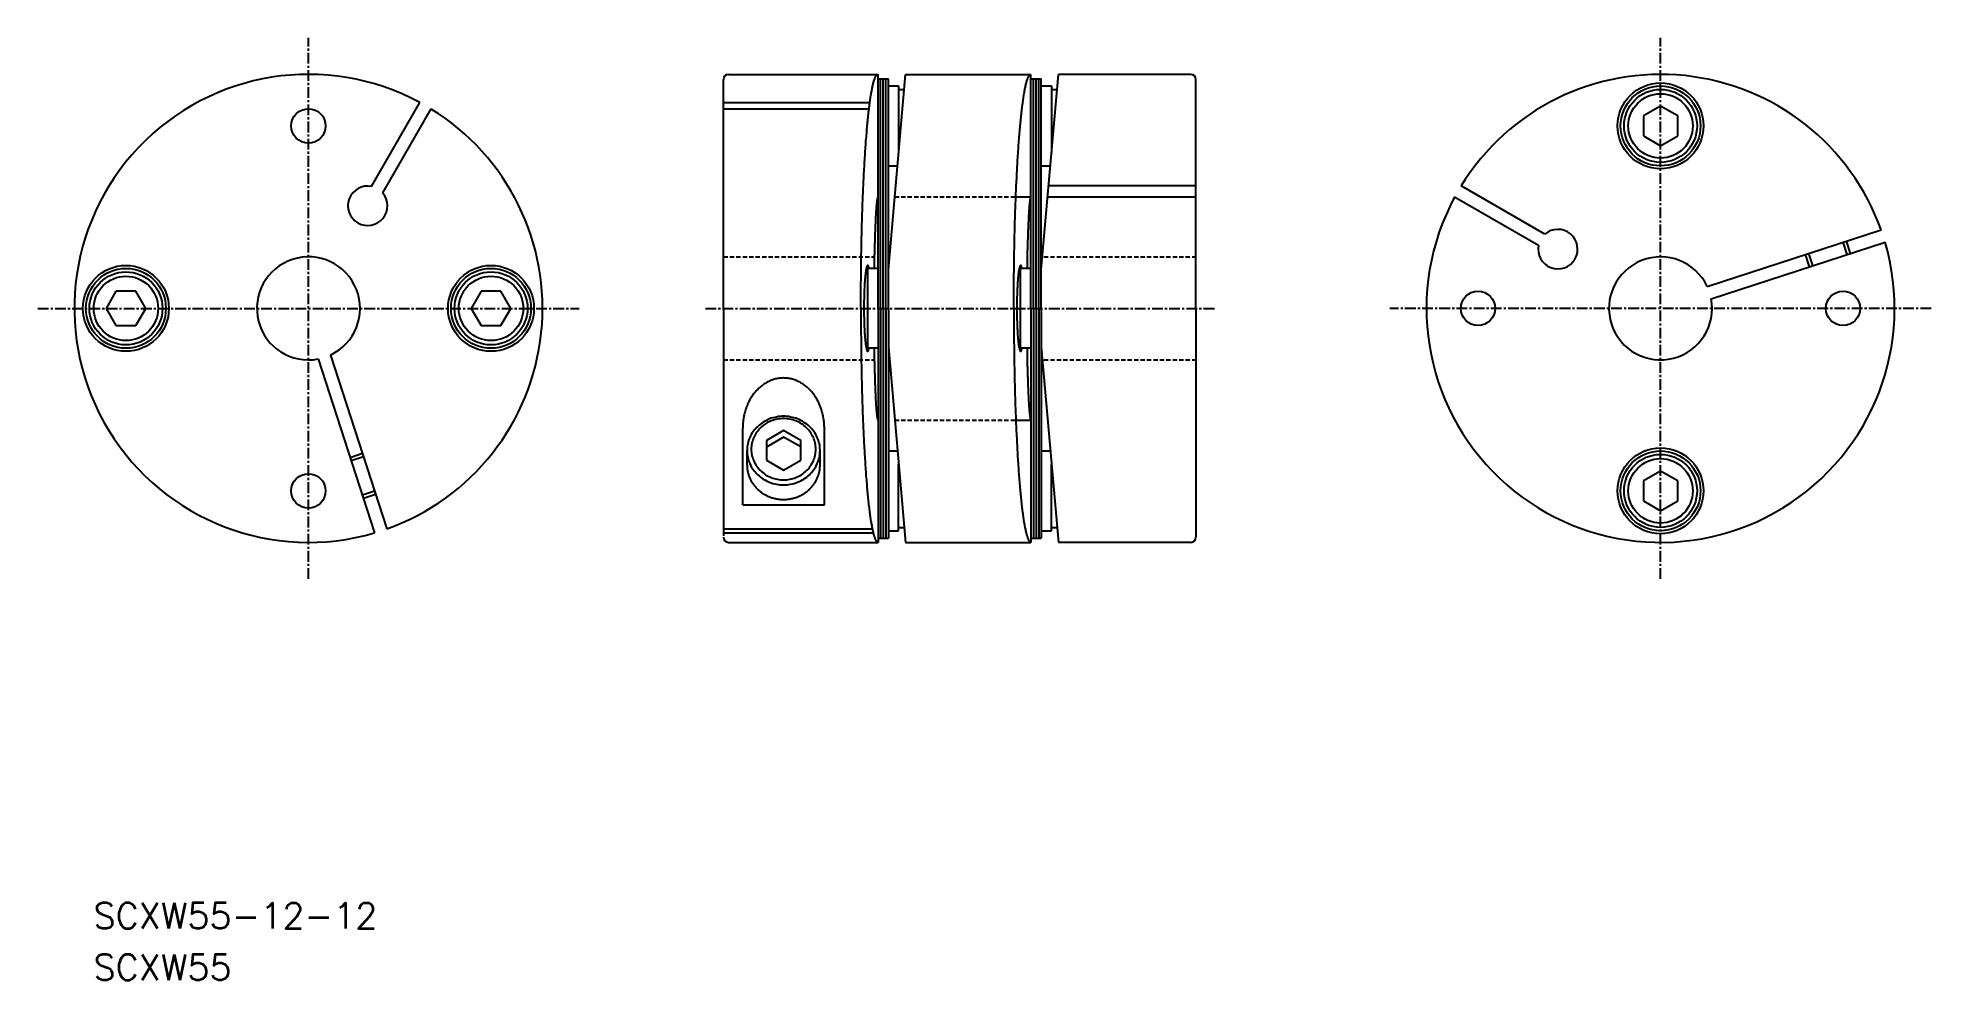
# Model space of a CAD drawing. Extents: x 27 to 247, y 24 to 133.
import ezdxf

# ---------------------------------------------------------------- set-up
doc = ezdxf.new("R2010")
doc.units = 0
doc.linetypes.add('CENTER', pattern=[2, 1.25, -0.25, 0.25, -0.25])
doc.linetypes.add('DASHED', pattern=[0.75, 0.5, -0.25])
doc.layers.get('0').update_dxf_attribs({"linetype": 'CONTINUOUS'})
doc.layers.add('CENTER', color=1, linetype='CENTER')
doc.styles.add('MISUMI', font='txt.shx')

msp = doc.modelspace()

# ---------------------------------------------------------------- texts
at = {"color": 7, "linetype": 'CONTINUOUS', "style": 'MISUMI'}
for s, p in [('SCXW55-12-12', (33.52, 29.68)), ('SCXW55', (33.52, 23.68))]:
    msp.add_text(s, height=3, dxfattribs=at).set_placement(p)

# ---------------------------------------------------------------- linework, layer by layer
at = {"color": 7, "linetype": 'CONTINUOUS'}
for p, q in [((106.84, 101.91), (106.84, 128.56)), ((107.44, 129.16), (124.84, 129.16)), ((124.84, 101.91), (124.84, 129.16)), ((124.84, 128.66), (126.04, 128.66)), ((125.14, 101.91), (125.14, 128.66)), ((125.44, 101.91), (125.44, 128.66)), ((125.74, 101.91), (125.74, 128.66)), ((126.04, 106.41), (128.04, 129.16)), ((126.04, 101.91), (126.04, 128.66)), ((128.04, 129.16), (142.64, 129.16)), ((142.64, 101.91), (142.64, 129.16)), ((142.64, 128.66), (143.84, 128.66)), ((142.94, 101.91), (142.94, 128.66)), ((143.24, 101.91), (143.24, 128.66)), ((143.54, 101.91), (143.54, 128.66)), ((143.84, 106.41), (145.84, 129.16)), ((143.84, 101.91), (143.84, 128.66)), ((161.24, 129.16), (145.84, 129.16)), ((161.84, 101.91), (161.84, 128.56)), ((65.88, 116.12), (71.51, 125.88)), ((106.84, 125.88), (123.89, 125.88)), ((126.04, 127.81), (127.24, 127.81)), ((127.24, 127.81), (127.24, 120.06)), ((127.24, 127.41), (127.24, 120.06)), ((127.24, 127.41), (127.89, 127.41)), ((143.84, 127.81), (145.04, 127.81)), ((145.04, 127.81), (145.04, 120.06)), ((145.04, 127.41), (145.04, 120.06)), ((145.04, 127.41), (145.69, 127.41)), ((67.18, 115.37), (72.81, 125.13)), ((106.84, 125.13), (123.79, 125.13)), ((215.93, 125.47), (213.93, 124.32)), ((213.93, 124.32), (213.93, 122.01)), ((217.93, 124.32), (215.93, 125.47)), ((217.93, 122.01), (217.93, 124.32)), ((213.93, 122.01), (215.93, 120.85)), ((215.93, 120.85), (217.93, 122.01)), ((126.04, 118.51), (127.1, 118.51)), ((143.84, 118.51), (144.9, 118.51)), ((140.64, 114.91), (142.64, 114.91)), ((161.84, 114.88), (144.59, 114.88)), ((161.84, 116.18), (144.7, 116.18)), ((201.72, 109.25), (191.96, 114.88)), ((202.47, 110.55), (192.71, 116.18)), ((221.36, 104.47), (241.6, 111.04)), ((221.82, 103.04), (242.07, 109.62)), ((233.28, 106.76), (232.82, 108.19)), ((238.04, 108.31), (237.57, 109.73)), ((123.41, 106.16), (123.64, 106.16)), ((123.64, 97.26), (123.64, 106.56)), ((124.84, 106.56), (123.64, 106.56)), ((123.64, 97.66), (123.64, 106.16)), ((141.21, 106.16), (141.44, 106.16)), ((141.44, 97.26), (141.44, 106.56)), ((142.64, 106.56), (141.44, 106.56)), ((141.44, 97.66), (141.44, 106.16)), ((36.13, 103.91), (34.98, 101.91)), ((38.44, 103.91), (36.13, 103.91)), ((39.6, 101.91), (38.44, 103.91)), ((78.63, 103.91), (77.48, 101.91)), ((80.94, 103.91), (78.63, 103.91)), ((82.1, 101.91), (80.94, 103.91)), ((34.98, 101.91), (36.13, 99.91)), ((38.44, 99.91), (39.6, 101.91)), ((77.48, 101.91), (78.63, 99.91)), ((80.94, 99.91), (82.1, 101.91)), ((106.84, 101.91), (106.84, 75.41)), ((124.84, 101.91), (124.84, 74.66)), ((125.14, 101.91), (125.14, 75.16)), ((125.44, 101.91), (125.44, 75.16)), ((125.74, 101.91), (125.74, 75.16)), ((126.04, 101.91), (126.04, 75.16)), ((142.64, 101.91), (142.64, 74.66)), ((142.94, 101.91), (142.94, 75.16)), ((143.24, 101.91), (143.24, 75.16)), ((143.54, 101.91), (143.54, 75.16)), ((143.84, 101.91), (143.84, 75.16)), ((161.84, 101.91), (161.84, 75.26)), ((36.13, 99.91), (38.44, 99.91)), ((78.63, 99.91), (80.94, 99.91)), ((123.64, 97.66), (123.41, 97.66)), ((124.84, 97.26), (123.64, 97.26)), ((126.04, 97.41), (128.04, 74.66)), ((141.44, 97.66), (141.21, 97.66)), ((142.64, 97.26), (141.44, 97.26)), ((143.84, 97.41), (145.84, 74.66)), ((59.67, 96.02), (66.24, 75.77)), ((61.09, 96.48), (67.67, 76.24)), ((124.84, 88.91), (124.84, 74.66)), ((140.64, 88.91), (142.64, 88.91)), ((142.64, 88.91), (142.64, 74.66)), ((109.09, 79.03), (109.09, 87.96)), ((113.84, 87.69), (111.84, 86.54)), ((113.84, 86.92), (111.84, 85.76)), ((111.84, 86.54), (111.85, 84.23)), ((115.84, 86.54), (113.84, 87.69)), ((115.84, 85.77), (113.84, 86.92)), ((115.85, 84.23), (115.84, 86.54)), ((118.59, 79.03), (118.59, 87.96)), ((63.39, 84.56), (64.81, 85.03)), ((109.59, 83.65), (109.59, 85.35)), ((111.85, 84.23), (113.85, 83.08)), ((113.85, 83.08), (115.85, 84.23)), ((118.09, 83.65), (118.09, 85.35)), ((126.04, 85.31), (127.1, 85.31)), ((127.24, 76.01), (127.24, 83.76)), ((127.24, 76.41), (127.24, 83.76)), ((143.84, 85.31), (144.9, 85.31)), ((145.04, 76.01), (145.04, 83.76)), ((145.04, 76.41), (145.04, 83.76)), ((215.93, 82.97), (213.93, 81.82)), ((213.93, 81.82), (213.93, 79.51)), ((217.93, 81.82), (215.93, 82.97)), ((217.93, 79.51), (217.93, 81.82)), ((64.93, 79.81), (66.36, 80.27)), ((213.93, 79.51), (215.93, 78.35)), ((215.93, 78.35), (217.93, 79.51)), ((109.09, 79.03), (118.59, 79.03)), ((106.84, 76.24), (124.17, 76.24)), ((106.84, 75.77), (124.28, 75.77)), ((124.84, 75.16), (126.04, 75.16)), ((126.04, 76.01), (127.24, 76.01)), ((127.24, 76.41), (127.89, 76.41)), ((142.64, 75.16), (143.84, 75.16)), ((143.84, 76.01), (145.04, 76.01)), ((145.04, 76.41), (145.69, 76.41)), ((107.44, 74.66), (124.84, 74.66)), ((128.04, 74.66), (142.64, 74.66)), ((161.24, 74.66), (145.84, 74.66))]:
    msp.add_line(p, q, dxfattribs=at)
at = {"color": 3, "linetype": 'DASHED'}
for p, q in [((126.79, 114.91), (140.64, 114.91)), ((106.84, 107.91), (124.46, 107.91)), ((144.15, 107.91), (161.84, 107.91)), ((106.84, 95.91), (124.46, 95.91)), ((144.15, 95.91), (161.84, 95.91)), ((126.79, 88.91), (140.64, 88.91))]:
    msp.add_line(p, q, dxfattribs=at)
at = {"color": 3, "linetype": 'CONTINUOUS'}
for p, q in [((233.66, 106.89), (233.2, 108.31)), ((237.66, 108.18), (237.19, 109.61)), ((63.51, 84.18), (64.94, 84.65)), ((64.81, 80.19), (66.24, 80.65))]:
    msp.add_line(p, q, dxfattribs=at)
at = {"color": 7, "linetype": 'CONTINUOUS'}
for points in [[(122.84, 101.91, 0), (122.84, 102.25, 0), (122.84, 102.58, 0), (122.84, 102.92, 0), (122.84, 103.25, 0), (122.84, 103.58, 0), (122.85, 103.92, 0), (122.85, 104.25, 0), (122.85, 104.58, 0), (122.85, 104.92, 0), (122.86, 105.25, 0), (122.86, 105.58, 0), (122.86, 105.91, 0), (122.87, 106.24, 0), (122.87, 106.57, 0), (122.87, 106.9, 0), (122.88, 107.23, 0), (122.88, 107.56, 0), (122.89, 107.88, 0), (122.89, 108.21, 0), (122.9, 108.53, 0), (122.91, 108.86, 0), (122.91, 109.18, 0), (122.92, 109.5, 0), (122.93, 109.82, 0), (122.93, 110.14, 0), (122.94, 110.46, 0), (122.95, 110.78, 0), (122.96, 111.09, 0), (122.97, 111.41, 0), (122.97, 111.72, 0), (122.98, 112.03, 0), (122.99, 112.34, 0), (123, 112.65, 0), (123.01, 112.96, 0), (123.02, 113.26, 0), (123.03, 113.56, 0), (123.04, 113.86, 0), (123.05, 114.17, 0), (123.06, 114.46, 0), (123.08, 114.76, 0), (123.09, 115.05, 0), (123.1, 115.34, 0), (123.11, 115.64, 0), (123.12, 115.92, 0), (123.14, 116.21, 0), (123.15, 116.49, 0), (123.16, 116.77, 0), (123.18, 117.05, 0), (123.19, 117.33, 0), (123.2, 117.6, 0), (123.22, 117.88, 0), (123.23, 118.15, 0), (123.25, 118.41, 0), (123.26, 118.68, 0), (123.28, 118.94, 0), (123.3, 119.2, 0), (123.31, 119.46, 0), (123.33, 119.71, 0), (123.34, 119.96, 0), (123.36, 120.21, 0), (123.38, 120.46, 0), (123.39, 120.7, 0), (123.41, 120.94, 0), (123.43, 121.18, 0), (123.44, 121.42, 0), (123.46, 121.65, 0), (123.48, 121.88, 0), (123.5, 122.1, 0), (123.52, 122.33, 0), (123.53, 122.55, 0), (123.55, 122.76, 0), (123.57, 122.98, 0), (123.59, 123.19, 0), (123.61, 123.4, 0), (123.63, 123.6, 0), (123.65, 123.8, 0), (123.67, 124, 0), (123.69, 124.19, 0), (123.71, 124.38, 0), (123.73, 124.57, 0), (123.75, 124.75, 0), (123.77, 124.94, 0), (123.79, 125.11, 0), (123.81, 125.29, 0), (123.83, 125.46, 0), (123.86, 125.62, 0), (123.88, 125.79, 0), (123.9, 125.94, 0), (123.92, 126.1, 0), (123.94, 126.25, 0), (123.96, 126.4, 0), (123.98, 126.55, 0), (124.01, 126.69, 0), (124.03, 126.83, 0), (124.05, 126.96, 0), (124.08, 127.09, 0), (124.1, 127.22, 0), (124.12, 127.34, 0), (124.14, 127.46, 0), (124.17, 127.57, 0), (124.19, 127.68, 0), (124.21, 127.79, 0), (124.24, 127.89, 0), (124.26, 127.99, 0), (124.28, 128.09, 0), (124.31, 128.18, 0), (124.33, 128.26, 0), (124.36, 128.35, 0), (124.38, 128.43, 0), (124.4, 128.5, 0), (124.43, 128.57, 0), (124.45, 128.64, 0), (124.47, 128.7, 0), (124.5, 128.76, 0), (124.52, 128.82, 0), (124.55, 128.87, 0), (124.57, 128.91, 0), (124.6, 128.96, 0), (124.62, 129, 0), (124.64, 129.03, 0), (124.67, 129.06, 0), (124.69, 129.09, 0), (124.72, 129.11, 0), (124.74, 129.13, 0), (124.77, 129.15, 0), (124.79, 129.16, 0), (124.82, 129.16, 0), (124.84, 129.16, 0)], [(140.64, 101.91, 0), (140.64, 102.25, 0), (140.64, 102.58, 0), (140.64, 102.92, 0), (140.64, 103.25, 0), (140.64, 103.58, 0), (140.65, 103.92, 0), (140.65, 104.25, 0), (140.65, 104.58, 0), (140.65, 104.92, 0), (140.66, 105.25, 0), (140.66, 105.58, 0), (140.66, 105.91, 0), (140.67, 106.24, 0), (140.67, 106.57, 0), (140.67, 106.9, 0), (140.68, 107.23, 0), (140.68, 107.56, 0), (140.69, 107.88, 0), (140.69, 108.21, 0), (140.7, 108.53, 0), (140.71, 108.86, 0), (140.71, 109.18, 0), (140.72, 109.5, 0), (140.73, 109.82, 0), (140.73, 110.14, 0), (140.74, 110.46, 0), (140.75, 110.78, 0), (140.76, 111.09, 0), (140.77, 111.41, 0), (140.78, 111.72, 0), (140.78, 112.03, 0), (140.79, 112.34, 0), (140.8, 112.65, 0), (140.81, 112.96, 0), (140.82, 113.26, 0), (140.83, 113.56, 0), (140.84, 113.86, 0), (140.85, 114.17, 0), (140.87, 114.46, 0), (140.88, 114.76, 0), (140.89, 115.05, 0), (140.9, 115.34, 0), (140.91, 115.64, 0), (140.93, 115.92, 0), (140.94, 116.21, 0), (140.95, 116.49, 0), (140.96, 116.77, 0), (140.98, 117.05, 0), (140.99, 117.33, 0), (141, 117.6, 0), (141.02, 117.88, 0), (141.03, 118.15, 0), (141.05, 118.41, 0), (141.06, 118.68, 0), (141.08, 118.94, 0), (141.09, 119.2, 0), (141.11, 119.46, 0), (141.13, 119.71, 0), (141.14, 119.96, 0), (141.16, 120.21, 0), (141.18, 120.46, 0), (141.19, 120.7, 0), (141.21, 120.94, 0), (141.23, 121.18, 0), (141.24, 121.42, 0), (141.26, 121.65, 0), (141.28, 121.88, 0), (141.3, 122.1, 0), (141.32, 122.33, 0), (141.33, 122.55, 0), (141.35, 122.76, 0), (141.37, 122.98, 0), (141.39, 123.19, 0), (141.41, 123.4, 0), (141.43, 123.6, 0), (141.45, 123.8, 0), (141.47, 124, 0), (141.49, 124.19, 0), (141.51, 124.38, 0), (141.53, 124.57, 0), (141.55, 124.75, 0), (141.57, 124.94, 0), (141.59, 125.11, 0), (141.61, 125.29, 0), (141.63, 125.46, 0), (141.66, 125.62, 0), (141.68, 125.79, 0), (141.7, 125.94, 0), (141.72, 126.1, 0), (141.74, 126.25, 0), (141.76, 126.4, 0), (141.78, 126.55, 0), (141.81, 126.69, 0), (141.83, 126.83, 0), (141.85, 126.96, 0), (141.88, 127.09, 0), (141.9, 127.22, 0), (141.92, 127.34, 0), (141.94, 127.46, 0), (141.97, 127.57, 0), (141.99, 127.68, 0), (142.01, 127.79, 0), (142.04, 127.89, 0), (142.06, 127.99, 0), (142.08, 128.09, 0), (142.11, 128.18, 0), (142.13, 128.26, 0), (142.16, 128.35, 0), (142.18, 128.43, 0), (142.2, 128.5, 0), (142.23, 128.57, 0), (142.25, 128.64, 0), (142.28, 128.7, 0), (142.3, 128.76, 0), (142.32, 128.82, 0), (142.35, 128.87, 0), (142.37, 128.91, 0), (142.4, 128.96, 0), (142.42, 129, 0), (142.44, 129.03, 0), (142.47, 129.06, 0), (142.49, 129.09, 0), (142.52, 129.11, 0), (142.54, 129.13, 0), (142.57, 129.15, 0), (142.59, 129.16, 0), (142.62, 129.16, 0), (142.64, 129.16, 0)], [(124.84, 114.91, 0), (124.84, 114.91, 0), (124.83, 114.91, 0), (124.83, 114.91, 0), (124.82, 114.9, 0), (124.82, 114.9, 0), (124.81, 114.89, 0), (124.81, 114.89, 0), (124.8, 114.88, 0), (124.8, 114.87, 0), (124.8, 114.86, 0), (124.79, 114.84, 0), (124.79, 114.83, 0), (124.78, 114.82, 0), (124.78, 114.8, 0), (124.77, 114.78, 0), (124.77, 114.77, 0), (124.76, 114.75, 0), (124.76, 114.73, 0), (124.75, 114.71, 0), (124.75, 114.68, 0), (124.75, 114.66, 0), (124.74, 114.64, 0), (124.74, 114.61, 0), (124.73, 114.58, 0), (124.73, 114.56, 0), (124.72, 114.53, 0), (124.72, 114.5, 0), (124.71, 114.46, 0), (124.71, 114.43, 0), (124.7, 114.4, 0), (124.7, 114.36, 0), (124.7, 114.33, 0), (124.69, 114.29, 0), (124.69, 114.25, 0), (124.68, 114.21, 0), (124.68, 114.17, 0), (124.67, 114.13, 0), (124.67, 114.09, 0), (124.67, 114.05, 0), (124.66, 114, 0), (124.66, 113.96, 0), (124.65, 113.91, 0), (124.65, 113.86, 0), (124.64, 113.81, 0), (124.64, 113.76, 0), (124.64, 113.71, 0), (124.63, 113.66, 0), (124.63, 113.61, 0), (124.62, 113.55, 0), (124.62, 113.5, 0), (124.62, 113.44, 0), (124.61, 113.39, 0), (124.61, 113.33, 0), (124.6, 113.27, 0), (124.6, 113.21, 0), (124.6, 113.15, 0), (124.59, 113.09, 0), (124.59, 113.02, 0), (124.58, 112.96, 0), (124.58, 112.89, 0), (124.58, 112.83, 0), (124.57, 112.76, 0), (124.57, 112.69, 0), (124.56, 112.62, 0), (124.56, 112.55, 0), (124.56, 112.48, 0), (124.55, 112.41, 0), (124.55, 112.34, 0), (124.55, 112.27, 0), (124.54, 112.19, 0), (124.54, 112.12, 0), (124.53, 112.04, 0), (124.53, 111.96, 0), (124.53, 111.88, 0), (124.53, 111.81, 0), (124.52, 111.72, 0), (124.52, 111.64, 0), (124.51, 111.56, 0), (124.51, 111.48, 0), (124.51, 111.4, 0), (124.5, 111.31, 0), (124.5, 111.23, 0), (124.5, 111.14, 0), (124.49, 111.06, 0), (124.49, 110.97, 0), (124.49, 110.88, 0), (124.48, 110.79, 0), (124.48, 110.7, 0), (124.48, 110.61, 0), (124.48, 110.52, 0), (124.47, 110.43, 0), (124.47, 110.33, 0), (124.47, 110.24, 0), (124.46, 110.15, 0), (124.46, 110.05, 0), (124.46, 109.96, 0), (124.45, 109.86, 0), (124.45, 109.76, 0), (124.45, 109.66, 0), (124.45, 109.57, 0), (124.44, 109.47, 0), (124.44, 109.37, 0), (124.44, 109.27, 0), (124.44, 109.17, 0), (124.43, 109.06, 0), (124.43, 108.96, 0), (124.43, 108.86, 0), (124.43, 108.75, 0), (124.42, 108.65, 0), (124.42, 108.54, 0), (124.42, 108.44, 0), (124.42, 108.33, 0), (124.42, 108.22, 0), (124.41, 108.12, 0), (124.41, 108.01, 0), (124.41, 107.9, 0), (124.41, 107.79, 0), (124.4, 107.68, 0), (124.4, 107.57, 0), (124.4, 107.46, 0), (124.4, 107.35, 0), (124.4, 107.24, 0), (124.39, 107.13, 0), (124.39, 107.02, 0), (124.39, 106.9, 0), (124.39, 106.79, 0), (124.39, 106.68, 0), (124.39, 106.56, 0)], [(142.64, 114.91, 0), (142.64, 114.91, 0), (142.63, 114.91, 0), (142.63, 114.91, 0), (142.62, 114.9, 0), (142.62, 114.9, 0), (142.61, 114.89, 0), (142.61, 114.89, 0), (142.6, 114.88, 0), (142.6, 114.87, 0), (142.59, 114.86, 0), (142.59, 114.84, 0), (142.59, 114.83, 0), (142.58, 114.82, 0), (142.58, 114.8, 0), (142.57, 114.78, 0), (142.57, 114.77, 0), (142.56, 114.75, 0), (142.56, 114.73, 0), (142.55, 114.71, 0), (142.55, 114.68, 0), (142.54, 114.66, 0), (142.54, 114.64, 0), (142.54, 114.61, 0), (142.53, 114.58, 0), (142.53, 114.56, 0), (142.52, 114.53, 0), (142.52, 114.5, 0), (142.51, 114.46, 0), (142.51, 114.43, 0), (142.5, 114.4, 0), (142.5, 114.36, 0), (142.5, 114.33, 0), (142.49, 114.29, 0), (142.49, 114.25, 0), (142.48, 114.21, 0), (142.48, 114.17, 0), (142.47, 114.13, 0), (142.47, 114.09, 0), (142.47, 114.05, 0), (142.46, 114, 0), (142.46, 113.96, 0), (142.45, 113.91, 0), (142.45, 113.86, 0), (142.44, 113.81, 0), (142.44, 113.76, 0), (142.44, 113.71, 0), (142.43, 113.66, 0), (142.43, 113.61, 0), (142.42, 113.55, 0), (142.42, 113.5, 0), (142.42, 113.44, 0), (142.41, 113.39, 0), (142.41, 113.33, 0), (142.4, 113.27, 0), (142.4, 113.21, 0), (142.4, 113.15, 0), (142.39, 113.09, 0), (142.39, 113.02, 0), (142.38, 112.96, 0), (142.38, 112.89, 0), (142.38, 112.83, 0), (142.37, 112.76, 0), (142.37, 112.69, 0), (142.37, 112.62, 0), (142.36, 112.55, 0), (142.36, 112.48, 0), (142.35, 112.41, 0), (142.35, 112.34, 0), (142.35, 112.27, 0), (142.34, 112.19, 0), (142.34, 112.12, 0), (142.34, 112.04, 0), (142.33, 111.96, 0), (142.33, 111.88, 0), (142.32, 111.81, 0), (142.32, 111.72, 0), (142.32, 111.64, 0), (142.31, 111.56, 0), (142.31, 111.48, 0), (142.31, 111.4, 0), (142.3, 111.31, 0), (142.3, 111.23, 0), (142.3, 111.14, 0), (142.29, 111.06, 0), (142.29, 110.97, 0), (142.29, 110.88, 0), (142.28, 110.79, 0), (142.28, 110.7, 0), (142.28, 110.61, 0), (142.28, 110.52, 0), (142.27, 110.43, 0), (142.27, 110.33, 0), (142.27, 110.24, 0), (142.26, 110.15, 0), (142.26, 110.05, 0), (142.26, 109.96, 0), (142.25, 109.86, 0), (142.25, 109.76, 0), (142.25, 109.66, 0), (142.25, 109.57, 0), (142.24, 109.47, 0), (142.24, 109.37, 0), (142.24, 109.27, 0), (142.24, 109.17, 0), (142.23, 109.06, 0), (142.23, 108.96, 0), (142.23, 108.86, 0), (142.23, 108.75, 0), (142.22, 108.65, 0), (142.22, 108.54, 0), (142.22, 108.44, 0), (142.22, 108.33, 0), (142.22, 108.22, 0), (142.21, 108.12, 0), (142.21, 108.01, 0), (142.21, 107.9, 0), (142.21, 107.79, 0), (142.2, 107.68, 0), (142.2, 107.57, 0), (142.2, 107.46, 0), (142.2, 107.35, 0), (142.2, 107.24, 0), (142.19, 107.13, 0), (142.19, 107.02, 0), (142.19, 106.9, 0), (142.19, 106.79, 0), (142.19, 106.68, 0), (142.19, 106.56, 0)], [(123.8, 106.56, 0), (123.79, 106.62, 0), (123.78, 106.67, 0), (123.77, 106.71, 0), (123.75, 106.75, 0), (123.74, 106.79, 0), (123.73, 106.82, 0), (123.71, 106.85, 0), (123.7, 106.87, 0), (123.69, 106.89, 0), (123.67, 106.9, 0), (123.66, 106.91, 0), (123.65, 106.91, 0), (123.63, 106.91, 0), (123.62, 106.91, 0), (123.61, 106.9, 0), (123.59, 106.88, 0), (123.58, 106.86, 0), (123.56, 106.84, 0), (123.55, 106.81, 0), (123.54, 106.78, 0), (123.53, 106.74, 0), (123.51, 106.7, 0), (123.5, 106.65, 0), (123.49, 106.6, 0), (123.47, 106.55, 0), (123.46, 106.49, 0), (123.45, 106.43, 0), (123.44, 106.36, 0), (123.43, 106.29, 0), (123.41, 106.21, 0), (123.4, 106.13, 0), (123.39, 106.05, 0), (123.38, 105.96, 0), (123.37, 105.87, 0), (123.36, 105.77, 0), (123.35, 105.68, 0), (123.34, 105.57, 0), (123.33, 105.47, 0), (123.32, 105.36, 0), (123.31, 105.25, 0), (123.3, 105.13, 0), (123.29, 105.02, 0), (123.28, 104.89, 0), (123.28, 104.77, 0), (123.27, 104.64, 0), (123.26, 104.52, 0), (123.26, 104.39, 0), (123.25, 104.25, 0), (123.24, 104.12, 0), (123.24, 103.98, 0), (123.23, 103.84, 0), (123.23, 103.7, 0), (123.22, 103.56, 0), (123.22, 103.41, 0), (123.22, 103.27, 0), (123.21, 103.12, 0), (123.21, 102.97, 0), (123.2, 102.82, 0), (123.2, 102.67, 0), (123.2, 102.52, 0), (123.2, 102.37, 0), (123.2, 102.22, 0), (123.2, 102.06, 0), (123.2, 101.91, 0), (123.2, 101.76, 0), (123.2, 101.61, 0), (123.2, 101.46, 0), (123.2, 101.31, 0), (123.2, 101.16, 0), (123.2, 101, 0), (123.21, 100.86, 0), (123.21, 100.71, 0), (123.22, 100.56, 0), (123.22, 100.42, 0), (123.22, 100.27, 0), (123.23, 100.13, 0), (123.23, 99.99, 0), (123.24, 99.85, 0), (123.24, 99.71, 0), (123.25, 99.57, 0), (123.26, 99.44, 0), (123.26, 99.31, 0), (123.27, 99.18, 0), (123.28, 99.06, 0), (123.28, 98.93, 0), (123.29, 98.81, 0), (123.3, 98.69, 0), (123.31, 98.58, 0), (123.32, 98.47, 0), (123.33, 98.36, 0), (123.34, 98.25, 0), (123.35, 98.15, 0), (123.36, 98.05, 0), (123.37, 97.96, 0), (123.38, 97.87, 0), (123.39, 97.78, 0), (123.4, 97.69, 0), (123.41, 97.62, 0), (123.43, 97.54, 0), (123.44, 97.47, 0), (123.45, 97.4, 0), (123.46, 97.34, 0), (123.47, 97.28, 0), (123.49, 97.22, 0), (123.5, 97.17, 0), (123.51, 97.13, 0), (123.53, 97.08, 0), (123.54, 97.05, 0), (123.55, 97.01, 0), (123.56, 96.99, 0), (123.58, 96.96, 0), (123.59, 96.94, 0), (123.61, 96.93, 0), (123.62, 96.92, 0), (123.63, 96.91, 0), (123.65, 96.91, 0), (123.66, 96.92, 0), (123.67, 96.93, 0), (123.69, 96.94, 0), (123.7, 96.96, 0), (123.71, 96.98, 0), (123.73, 97.01, 0), (123.74, 97.04, 0), (123.75, 97.07, 0), (123.77, 97.11, 0), (123.78, 97.16, 0), (123.79, 97.21, 0), (123.8, 97.26, 0)], [(141.6, 106.56, 0), (141.59, 106.62, 0), (141.58, 106.67, 0), (141.56, 106.71, 0), (141.55, 106.75, 0), (141.54, 106.79, 0), (141.53, 106.82, 0), (141.51, 106.85, 0), (141.5, 106.87, 0), (141.49, 106.89, 0), (141.47, 106.9, 0), (141.46, 106.91, 0), (141.45, 106.91, 0), (141.43, 106.91, 0), (141.42, 106.91, 0), (141.41, 106.9, 0), (141.39, 106.88, 0), (141.38, 106.86, 0), (141.37, 106.84, 0), (141.35, 106.81, 0), (141.34, 106.78, 0), (141.33, 106.74, 0), (141.31, 106.7, 0), (141.3, 106.65, 0), (141.29, 106.6, 0), (141.28, 106.55, 0), (141.26, 106.49, 0), (141.25, 106.43, 0), (141.24, 106.36, 0), (141.23, 106.29, 0), (141.21, 106.21, 0), (141.2, 106.13, 0), (141.19, 106.05, 0), (141.18, 105.96, 0), (141.17, 105.87, 0), (141.16, 105.77, 0), (141.15, 105.68, 0), (141.14, 105.57, 0), (141.13, 105.47, 0), (141.12, 105.36, 0), (141.11, 105.25, 0), (141.1, 105.13, 0), (141.09, 105.02, 0), (141.09, 104.89, 0), (141.08, 104.77, 0), (141.07, 104.64, 0), (141.06, 104.52, 0), (141.06, 104.39, 0), (141.05, 104.25, 0), (141.04, 104.12, 0), (141.04, 103.98, 0), (141.03, 103.84, 0), (141.03, 103.7, 0), (141.02, 103.56, 0), (141.02, 103.41, 0), (141.01, 103.27, 0), (141.01, 103.12, 0), (141.01, 102.97, 0), (141, 102.82, 0), (141, 102.67, 0), (141, 102.52, 0), (141, 102.37, 0), (141, 102.22, 0), (141, 102.06, 0), (141, 101.91, 0), (141, 101.76, 0), (141, 101.61, 0), (141, 101.46, 0), (141, 101.31, 0), (141, 101.16, 0), (141, 101, 0), (141.01, 100.86, 0), (141.01, 100.71, 0), (141.01, 100.56, 0), (141.02, 100.42, 0), (141.02, 100.27, 0), (141.03, 100.13, 0), (141.03, 99.99, 0), (141.04, 99.85, 0), (141.04, 99.71, 0), (141.05, 99.57, 0), (141.06, 99.44, 0), (141.06, 99.31, 0), (141.07, 99.18, 0), (141.08, 99.06, 0), (141.09, 98.93, 0), (141.09, 98.81, 0), (141.1, 98.69, 0), (141.11, 98.58, 0), (141.12, 98.47, 0), (141.13, 98.36, 0), (141.14, 98.25, 0), (141.15, 98.15, 0), (141.16, 98.05, 0), (141.17, 97.96, 0), (141.18, 97.87, 0), (141.19, 97.78, 0), (141.2, 97.69, 0), (141.21, 97.62, 0), (141.23, 97.54, 0), (141.24, 97.47, 0), (141.25, 97.4, 0), (141.26, 97.34, 0), (141.28, 97.28, 0), (141.29, 97.22, 0), (141.3, 97.17, 0), (141.31, 97.13, 0), (141.33, 97.08, 0), (141.34, 97.05, 0), (141.35, 97.01, 0), (141.37, 96.99, 0), (141.38, 96.96, 0), (141.39, 96.94, 0), (141.41, 96.93, 0), (141.42, 96.92, 0), (141.43, 96.91, 0), (141.45, 96.91, 0), (141.46, 96.92, 0), (141.47, 96.93, 0), (141.49, 96.94, 0), (141.5, 96.96, 0), (141.51, 96.98, 0), (141.53, 97.01, 0), (141.54, 97.04, 0), (141.55, 97.07, 0), (141.56, 97.11, 0), (141.58, 97.16, 0), (141.59, 97.21, 0), (141.6, 97.26, 0)], [(122.84, 101.91, 0), (122.84, 101.58, 0), (122.84, 101.24, 0), (122.84, 100.91, 0), (122.84, 100.58, 0), (122.84, 100.24, 0), (122.85, 99.91, 0), (122.85, 99.58, 0), (122.85, 99.24, 0), (122.85, 98.91, 0), (122.86, 98.58, 0), (122.86, 98.25, 0), (122.86, 97.91, 0), (122.87, 97.58, 0), (122.87, 97.25, 0), (122.87, 96.93, 0), (122.88, 96.6, 0), (122.88, 96.27, 0), (122.89, 95.94, 0), (122.89, 95.62, 0), (122.9, 95.29, 0), (122.91, 94.97, 0), (122.91, 94.65, 0), (122.92, 94.32, 0), (122.93, 94, 0), (122.93, 93.68, 0), (122.94, 93.37, 0), (122.95, 93.05, 0), (122.96, 92.73, 0), (122.97, 92.42, 0), (122.97, 92.11, 0), (122.98, 91.79, 0), (122.99, 91.48, 0), (123, 91.18, 0), (123.01, 90.87, 0), (123.02, 90.57, 0), (123.03, 90.26, 0), (123.04, 89.96, 0), (123.05, 89.66, 0), (123.06, 89.36, 0), (123.08, 89.07, 0), (123.09, 88.77, 0), (123.1, 88.48, 0), (123.11, 88.19, 0), (123.12, 87.9, 0), (123.14, 87.62, 0), (123.15, 87.33, 0), (123.16, 87.05, 0), (123.18, 86.77, 0), (123.19, 86.5, 0), (123.2, 86.22, 0), (123.22, 85.95, 0), (123.23, 85.68, 0), (123.25, 85.41, 0), (123.26, 85.15, 0), (123.28, 84.89, 0), (123.3, 84.63, 0), (123.31, 84.37, 0), (123.33, 84.11, 0), (123.34, 83.86, 0), (123.36, 83.61, 0), (123.38, 83.37, 0), (123.39, 83.12, 0), (123.41, 82.88, 0), (123.43, 82.64, 0), (123.44, 82.41, 0), (123.46, 82.18, 0), (123.48, 81.95, 0), (123.5, 81.72, 0), (123.52, 81.5, 0), (123.53, 81.28, 0), (123.55, 81.06, 0), (123.57, 80.85, 0), (123.59, 80.64, 0), (123.61, 80.43, 0), (123.63, 80.23, 0), (123.65, 80.03, 0), (123.67, 79.83, 0), (123.69, 79.63, 0), (123.71, 79.44, 0), (123.73, 79.26, 0), (123.75, 79.07, 0), (123.77, 78.89, 0), (123.79, 78.71, 0), (123.81, 78.54, 0), (123.83, 78.37, 0), (123.86, 78.2, 0), (123.88, 78.04, 0), (123.9, 77.88, 0), (123.92, 77.72, 0), (123.94, 77.57, 0), (123.96, 77.42, 0), (123.98, 77.28, 0), (124.01, 77.14, 0), (124.03, 77, 0), (124.05, 76.87, 0), (124.08, 76.74, 0), (124.1, 76.61, 0), (124.12, 76.49, 0), (124.14, 76.37, 0), (124.17, 76.26, 0), (124.19, 76.15, 0), (124.21, 76.04, 0), (124.24, 75.94, 0), (124.26, 75.84, 0), (124.28, 75.74, 0), (124.31, 75.65, 0), (124.33, 75.56, 0), (124.36, 75.48, 0), (124.38, 75.4, 0), (124.4, 75.33, 0), (124.43, 75.25, 0), (124.45, 75.19, 0), (124.47, 75.12, 0), (124.5, 75.06, 0), (124.52, 75.01, 0), (124.55, 74.96, 0), (124.57, 74.91, 0), (124.6, 74.87, 0), (124.62, 74.83, 0), (124.64, 74.79, 0), (124.67, 74.76, 0), (124.69, 74.74, 0), (124.72, 74.71, 0), (124.74, 74.7, 0), (124.77, 74.68, 0), (124.79, 74.67, 0), (124.82, 74.67, 0), (124.84, 74.66, 0)], [(140.64, 101.91, 0), (140.64, 101.58, 0), (140.64, 101.24, 0), (140.64, 100.91, 0), (140.64, 100.58, 0), (140.64, 100.24, 0), (140.65, 99.91, 0), (140.65, 99.58, 0), (140.65, 99.24, 0), (140.65, 98.91, 0), (140.66, 98.58, 0), (140.66, 98.25, 0), (140.66, 97.91, 0), (140.67, 97.58, 0), (140.67, 97.25, 0), (140.67, 96.93, 0), (140.68, 96.6, 0), (140.68, 96.27, 0), (140.69, 95.94, 0), (140.69, 95.62, 0), (140.7, 95.29, 0), (140.71, 94.97, 0), (140.71, 94.65, 0), (140.72, 94.32, 0), (140.73, 94, 0), (140.73, 93.68, 0), (140.74, 93.37, 0), (140.75, 93.05, 0), (140.76, 92.73, 0), (140.77, 92.42, 0), (140.78, 92.11, 0), (140.78, 91.79, 0), (140.79, 91.48, 0), (140.8, 91.18, 0), (140.81, 90.87, 0), (140.82, 90.57, 0), (140.83, 90.26, 0), (140.84, 89.96, 0), (140.85, 89.66, 0), (140.87, 89.36, 0), (140.88, 89.07, 0), (140.89, 88.77, 0), (140.9, 88.48, 0), (140.91, 88.19, 0), (140.93, 87.9, 0), (140.94, 87.62, 0), (140.95, 87.33, 0), (140.96, 87.05, 0), (140.98, 86.77, 0), (140.99, 86.5, 0), (141, 86.22, 0), (141.02, 85.95, 0), (141.03, 85.68, 0), (141.05, 85.41, 0), (141.06, 85.15, 0), (141.08, 84.89, 0), (141.09, 84.63, 0), (141.11, 84.37, 0), (141.13, 84.11, 0), (141.14, 83.86, 0), (141.16, 83.61, 0), (141.18, 83.37, 0), (141.19, 83.12, 0), (141.21, 82.88, 0), (141.23, 82.64, 0), (141.24, 82.41, 0), (141.26, 82.18, 0), (141.28, 81.95, 0), (141.3, 81.72, 0), (141.32, 81.5, 0), (141.33, 81.28, 0), (141.35, 81.06, 0), (141.37, 80.85, 0), (141.39, 80.64, 0), (141.41, 80.43, 0), (141.43, 80.23, 0), (141.45, 80.03, 0), (141.47, 79.83, 0), (141.49, 79.63, 0), (141.51, 79.44, 0), (141.53, 79.26, 0), (141.55, 79.07, 0), (141.57, 78.89, 0), (141.59, 78.71, 0), (141.61, 78.54, 0), (141.63, 78.37, 0), (141.66, 78.2, 0), (141.68, 78.04, 0), (141.7, 77.88, 0), (141.72, 77.72, 0), (141.74, 77.57, 0), (141.76, 77.42, 0), (141.78, 77.28, 0), (141.81, 77.14, 0), (141.83, 77, 0), (141.85, 76.87, 0), (141.88, 76.74, 0), (141.9, 76.61, 0), (141.92, 76.49, 0), (141.94, 76.37, 0), (141.97, 76.26, 0), (141.99, 76.15, 0), (142.01, 76.04, 0), (142.04, 75.94, 0), (142.06, 75.84, 0), (142.08, 75.74, 0), (142.11, 75.65, 0), (142.13, 75.56, 0), (142.16, 75.48, 0), (142.18, 75.4, 0), (142.2, 75.33, 0), (142.23, 75.25, 0), (142.25, 75.19, 0), (142.28, 75.12, 0), (142.3, 75.06, 0), (142.32, 75.01, 0), (142.35, 74.96, 0), (142.37, 74.91, 0), (142.4, 74.87, 0), (142.42, 74.83, 0), (142.44, 74.79, 0), (142.47, 74.76, 0), (142.49, 74.74, 0), (142.52, 74.71, 0), (142.54, 74.7, 0), (142.57, 74.68, 0), (142.59, 74.67, 0), (142.62, 74.67, 0), (142.64, 74.66, 0)], [(124.39, 97.26, 0), (124.39, 97.15, 0), (124.39, 97.04, 0), (124.39, 96.92, 0), (124.39, 96.81, 0), (124.39, 96.7, 0), (124.4, 96.59, 0), (124.4, 96.47, 0), (124.4, 96.36, 0), (124.4, 96.25, 0), (124.4, 96.14, 0), (124.41, 96.03, 0), (124.41, 95.92, 0), (124.41, 95.82, 0), (124.41, 95.71, 0), (124.42, 95.6, 0), (124.42, 95.49, 0), (124.42, 95.39, 0), (124.42, 95.28, 0), (124.42, 95.18, 0), (124.43, 95.07, 0), (124.43, 94.97, 0), (124.43, 94.87, 0), (124.43, 94.76, 0), (124.44, 94.66, 0), (124.44, 94.56, 0), (124.44, 94.46, 0), (124.44, 94.36, 0), (124.45, 94.26, 0), (124.45, 94.16, 0), (124.45, 94.06, 0), (124.45, 93.97, 0), (124.46, 93.87, 0), (124.46, 93.77, 0), (124.46, 93.68, 0), (124.47, 93.59, 0), (124.47, 93.49, 0), (124.47, 93.4, 0), (124.48, 93.31, 0), (124.48, 93.22, 0), (124.48, 93.12, 0), (124.48, 93.03, 0), (124.49, 92.95, 0), (124.49, 92.86, 0), (124.49, 92.77, 0), (124.5, 92.68, 0), (124.5, 92.6, 0), (124.5, 92.51, 0), (124.51, 92.43, 0), (124.51, 92.35, 0), (124.51, 92.26, 0), (124.52, 92.18, 0), (124.52, 92.1, 0), (124.53, 92.02, 0), (124.53, 91.94, 0), (124.53, 91.86, 0), (124.53, 91.79, 0), (124.54, 91.71, 0), (124.54, 91.64, 0), (124.55, 91.56, 0), (124.55, 91.49, 0), (124.55, 91.41, 0), (124.56, 91.34, 0), (124.56, 91.27, 0), (124.56, 91.2, 0), (124.57, 91.13, 0), (124.57, 91.07, 0), (124.58, 91, 0), (124.58, 90.93, 0), (124.58, 90.87, 0), (124.59, 90.8, 0), (124.59, 90.74, 0), (124.6, 90.68, 0), (124.6, 90.62, 0), (124.6, 90.56, 0), (124.61, 90.5, 0), (124.61, 90.44, 0), (124.62, 90.38, 0), (124.62, 90.33, 0), (124.62, 90.27, 0), (124.63, 90.22, 0), (124.63, 90.17, 0), (124.64, 90.11, 0), (124.64, 90.06, 0), (124.64, 90.01, 0), (124.65, 89.96, 0), (124.65, 89.92, 0), (124.66, 89.87, 0), (124.66, 89.82, 0), (124.67, 89.78, 0), (124.67, 89.74, 0), (124.67, 89.69, 0), (124.68, 89.65, 0), (124.68, 89.61, 0), (124.69, 89.57, 0), (124.69, 89.54, 0), (124.7, 89.5, 0), (124.7, 89.46, 0), (124.7, 89.43, 0), (124.71, 89.39, 0), (124.71, 89.36, 0), (124.72, 89.33, 0), (124.72, 89.3, 0), (124.73, 89.27, 0), (124.73, 89.24, 0), (124.74, 89.22, 0), (124.74, 89.19, 0), (124.75, 89.17, 0), (124.75, 89.14, 0), (124.75, 89.12, 0), (124.76, 89.1, 0), (124.76, 89.08, 0), (124.77, 89.06, 0), (124.77, 89.04, 0), (124.78, 89.03, 0), (124.78, 89.01, 0), (124.79, 89, 0), (124.79, 88.98, 0), (124.8, 88.97, 0), (124.8, 88.96, 0), (124.8, 88.95, 0), (124.81, 88.94, 0), (124.81, 88.93, 0), (124.82, 88.93, 0), (124.82, 88.92, 0), (124.83, 88.92, 0), (124.83, 88.92, 0), (124.84, 88.91, 0), (124.84, 88.91, 0)], [(142.19, 97.26, 0), (142.19, 97.15, 0), (142.19, 97.04, 0), (142.19, 96.92, 0), (142.19, 96.81, 0), (142.19, 96.7, 0), (142.2, 96.59, 0), (142.2, 96.47, 0), (142.2, 96.36, 0), (142.2, 96.25, 0), (142.2, 96.14, 0), (142.21, 96.03, 0), (142.21, 95.92, 0), (142.21, 95.82, 0), (142.21, 95.71, 0), (142.22, 95.6, 0), (142.22, 95.49, 0), (142.22, 95.39, 0), (142.22, 95.28, 0), (142.22, 95.18, 0), (142.23, 95.07, 0), (142.23, 94.97, 0), (142.23, 94.87, 0), (142.23, 94.76, 0), (142.24, 94.66, 0), (142.24, 94.56, 0), (142.24, 94.46, 0), (142.24, 94.36, 0), (142.25, 94.26, 0), (142.25, 94.16, 0), (142.25, 94.06, 0), (142.25, 93.97, 0), (142.26, 93.87, 0), (142.26, 93.77, 0), (142.26, 93.68, 0), (142.27, 93.59, 0), (142.27, 93.49, 0), (142.27, 93.4, 0), (142.28, 93.31, 0), (142.28, 93.22, 0), (142.28, 93.12, 0), (142.28, 93.03, 0), (142.29, 92.95, 0), (142.29, 92.86, 0), (142.29, 92.77, 0), (142.3, 92.68, 0), (142.3, 92.6, 0), (142.3, 92.51, 0), (142.31, 92.43, 0), (142.31, 92.35, 0), (142.31, 92.26, 0), (142.32, 92.18, 0), (142.32, 92.1, 0), (142.32, 92.02, 0), (142.33, 91.94, 0), (142.33, 91.86, 0), (142.34, 91.79, 0), (142.34, 91.71, 0), (142.34, 91.64, 0), (142.35, 91.56, 0), (142.35, 91.49, 0), (142.35, 91.41, 0), (142.36, 91.34, 0), (142.36, 91.27, 0), (142.37, 91.2, 0), (142.37, 91.13, 0), (142.37, 91.07, 0), (142.38, 91, 0), (142.38, 90.93, 0), (142.38, 90.87, 0), (142.39, 90.8, 0), (142.39, 90.74, 0), (142.4, 90.68, 0), (142.4, 90.62, 0), (142.4, 90.56, 0), (142.41, 90.5, 0), (142.41, 90.44, 0), (142.42, 90.38, 0), (142.42, 90.33, 0), (142.42, 90.27, 0), (142.43, 90.22, 0), (142.43, 90.17, 0), (142.44, 90.11, 0), (142.44, 90.06, 0), (142.44, 90.01, 0), (142.45, 89.96, 0), (142.45, 89.92, 0), (142.46, 89.87, 0), (142.46, 89.82, 0), (142.47, 89.78, 0), (142.47, 89.74, 0), (142.47, 89.69, 0), (142.48, 89.65, 0), (142.48, 89.61, 0), (142.49, 89.57, 0), (142.49, 89.54, 0), (142.5, 89.5, 0), (142.5, 89.46, 0), (142.5, 89.43, 0), (142.51, 89.39, 0), (142.51, 89.36, 0), (142.52, 89.33, 0), (142.52, 89.3, 0), (142.53, 89.27, 0), (142.53, 89.24, 0), (142.54, 89.22, 0), (142.54, 89.19, 0), (142.54, 89.17, 0), (142.55, 89.14, 0), (142.55, 89.12, 0), (142.56, 89.1, 0), (142.56, 89.08, 0), (142.57, 89.06, 0), (142.57, 89.04, 0), (142.58, 89.03, 0), (142.58, 89.01, 0), (142.59, 89, 0), (142.59, 88.98, 0), (142.59, 88.97, 0), (142.6, 88.96, 0), (142.6, 88.95, 0), (142.61, 88.94, 0), (142.61, 88.93, 0), (142.62, 88.93, 0), (142.62, 88.92, 0), (142.63, 88.92, 0), (142.63, 88.92, 0), (142.64, 88.91, 0), (142.64, 88.91, 0)], [(118.59, 87.96, 0), (118.59, 88.11, 0), (118.58, 88.25, 0), (118.58, 88.39, 0), (118.57, 88.54, 0), (118.56, 88.68, 0), (118.54, 88.82, 0), (118.52, 88.96, 0), (118.5, 89.1, 0), (118.47, 89.24, 0), (118.45, 89.38, 0), (118.42, 89.52, 0), (118.39, 89.66, 0), (118.35, 89.8, 0), (118.31, 89.93, 0), (118.27, 90.07, 0), (118.23, 90.2, 0), (118.18, 90.33, 0), (118.14, 90.46, 0), (118.08, 90.59, 0), (118.03, 90.72, 0), (117.97, 90.84, 0), (117.92, 90.97, 0), (117.85, 91.09, 0), (117.79, 91.21, 0), (117.72, 91.33, 0), (117.66, 91.44, 0), (117.58, 91.56, 0), (117.51, 91.67, 0), (117.44, 91.78, 0), (117.36, 91.89, 0), (117.28, 91.99, 0), (117.2, 92.09, 0), (117.12, 92.19, 0), (117.03, 92.29, 0), (116.94, 92.39, 0), (116.85, 92.48, 0), (116.76, 92.57, 0), (116.67, 92.66, 0), (116.58, 92.74, 0), (116.48, 92.82, 0), (116.38, 92.9, 0), (116.28, 92.97, 0), (116.18, 93.05, 0), (116.08, 93.12, 0), (115.98, 93.18, 0), (115.87, 93.24, 0), (115.77, 93.3, 0), (115.66, 93.36, 0), (115.55, 93.41, 0), (115.44, 93.46, 0), (115.33, 93.51, 0), (115.22, 93.55, 0), (115.11, 93.59, 0), (115, 93.63, 0), (114.88, 93.66, 0), (114.77, 93.69, 0), (114.65, 93.72, 0), (114.54, 93.74, 0), (114.42, 93.76, 0), (114.31, 93.78, 0), (114.19, 93.79, 0), (114.07, 93.8, 0), (113.96, 93.8, 0), (113.84, 93.81, 0), (113.72, 93.8, 0), (113.61, 93.8, 0), (113.49, 93.79, 0), (113.38, 93.78, 0), (113.26, 93.76, 0), (113.14, 93.74, 0), (113.03, 93.72, 0), (112.91, 93.69, 0), (112.8, 93.66, 0), (112.69, 93.63, 0), (112.57, 93.59, 0), (112.46, 93.55, 0), (112.35, 93.51, 0), (112.24, 93.46, 0), (112.13, 93.41, 0), (112.02, 93.36, 0), (111.92, 93.3, 0), (111.81, 93.24, 0), (111.7, 93.18, 0), (111.6, 93.12, 0), (111.5, 93.05, 0), (111.4, 92.97, 0), (111.3, 92.9, 0), (111.2, 92.82, 0), (111.11, 92.74, 0), (111.01, 92.66, 0), (110.92, 92.57, 0), (110.83, 92.48, 0), (110.74, 92.39, 0), (110.65, 92.29, 0), (110.56, 92.19, 0), (110.48, 92.09, 0), (110.4, 91.99, 0), (110.32, 91.89, 0), (110.24, 91.78, 0), (110.17, 91.67, 0), (110.1, 91.56, 0), (110.03, 91.44, 0), (109.96, 91.33, 0), (109.89, 91.21, 0), (109.83, 91.09, 0), (109.77, 90.97, 0), (109.71, 90.84, 0), (109.65, 90.72, 0), (109.6, 90.59, 0), (109.55, 90.46, 0), (109.5, 90.33, 0), (109.45, 90.2, 0), (109.41, 90.07, 0), (109.37, 89.93, 0), (109.33, 89.8, 0), (109.3, 89.66, 0), (109.26, 89.52, 0), (109.23, 89.38, 0), (109.21, 89.24, 0), (109.18, 89.1, 0), (109.16, 88.96, 0), (109.14, 88.82, 0), (109.13, 88.68, 0), (109.11, 88.54, 0), (109.1, 88.39, 0), (109.1, 88.25, 0), (109.09, 88.11, 0), (109.09, 87.96, 0)], [(118.09, 85.35, 0), (118.08, 85.55, 0), (118.07, 85.74, 0), (118.05, 85.94, 0), (118.01, 86.13, 0), (117.96, 86.32, 0), (117.91, 86.51, 0), (117.84, 86.7, 0), (117.77, 86.88, 0), (117.68, 87.06, 0), (117.59, 87.23, 0), (117.49, 87.4, 0), (117.37, 87.57, 0), (117.25, 87.73, 0), (117.13, 87.88, 0), (116.99, 88.03, 0), (116.85, 88.17, 0), (116.69, 88.31, 0), (116.54, 88.44, 0), (116.37, 88.56, 0), (116.2, 88.67, 0), (116.03, 88.77, 0), (115.84, 88.87, 0), (115.66, 88.96, 0), (115.47, 89.04, 0), (115.27, 89.11, 0), (115.07, 89.17, 0), (114.87, 89.22, 0), (114.67, 89.26, 0), (114.46, 89.3, 0), (114.26, 89.32, 0), (114.05, 89.34, 0), (113.84, 89.34, 0), (113.63, 89.34, 0), (113.42, 89.32, 0), (113.22, 89.3, 0), (113.01, 89.26, 0), (112.81, 89.22, 0), (112.61, 89.17, 0), (112.41, 89.11, 0), (112.21, 89.04, 0), (112.02, 88.96, 0), (111.84, 88.87, 0), (111.66, 88.77, 0), (111.48, 88.67, 0), (111.31, 88.56, 0), (111.14, 88.44, 0), (110.99, 88.31, 0), (110.83, 88.17, 0), (110.69, 88.03, 0), (110.56, 87.88, 0), (110.43, 87.73, 0), (110.31, 87.57, 0), (110.19, 87.4, 0), (110.09, 87.23, 0), (110, 87.06, 0), (109.91, 86.88, 0), (109.84, 86.7, 0), (109.77, 86.51, 0), (109.72, 86.32, 0), (109.67, 86.13, 0), (109.64, 85.94, 0), (109.61, 85.74, 0), (109.6, 85.55, 0), (109.59, 85.35, 0), (109.6, 85.16, 0), (109.61, 84.96, 0), (109.64, 84.77, 0), (109.67, 84.57, 0), (109.72, 84.38, 0), (109.77, 84.19, 0), (109.84, 84.01, 0), (109.91, 83.83, 0), (110, 83.65, 0), (110.09, 83.47, 0), (110.19, 83.3, 0), (110.31, 83.14, 0), (110.43, 82.98, 0), (110.56, 82.82, 0), (110.69, 82.67, 0), (110.83, 82.53, 0), (110.99, 82.4, 0), (111.14, 82.27, 0), (111.31, 82.15, 0), (111.48, 82.04, 0), (111.66, 81.93, 0), (111.84, 81.83, 0), (112.02, 81.75, 0), (112.21, 81.67, 0), (112.41, 81.6, 0), (112.61, 81.53, 0), (112.81, 81.48, 0), (113.01, 81.44, 0), (113.22, 81.41, 0), (113.42, 81.38, 0), (113.63, 81.37, 0), (113.84, 81.36, 0), (114.05, 81.37, 0), (114.26, 81.38, 0), (114.46, 81.41, 0), (114.67, 81.44, 0), (114.87, 81.48, 0), (115.07, 81.53, 0), (115.27, 81.6, 0), (115.47, 81.67, 0), (115.66, 81.75, 0), (115.84, 81.83, 0), (116.03, 81.93, 0), (116.2, 82.04, 0), (116.37, 82.15, 0), (116.54, 82.27, 0), (116.69, 82.4, 0), (116.85, 82.53, 0), (116.99, 82.67, 0), (117.13, 82.82, 0), (117.25, 82.98, 0), (117.37, 83.14, 0), (117.49, 83.3, 0), (117.59, 83.47, 0), (117.68, 83.65, 0), (117.77, 83.83, 0), (117.84, 84.01, 0), (117.91, 84.19, 0), (117.96, 84.38, 0), (118.01, 84.57, 0), (118.05, 84.77, 0), (118.07, 84.96, 0), (118.08, 85.16, 0), (118.09, 85.35, 0)], [(117.59, 85.51, 0), (117.59, 85.68, 0), (117.57, 85.86, 0), (117.55, 86.03, 0), (117.52, 86.2, 0), (117.48, 86.37, 0), (117.43, 86.54, 0), (117.37, 86.71, 0), (117.31, 86.87, 0), (117.23, 87.03, 0), (117.15, 87.19, 0), (117.06, 87.34, 0), (116.96, 87.49, 0), (116.85, 87.63, 0), (116.74, 87.77, 0), (116.62, 87.9, 0), (116.49, 88.03, 0), (116.36, 88.15, 0), (116.22, 88.26, 0), (116.07, 88.37, 0), (115.92, 88.47, 0), (115.77, 88.57, 0), (115.61, 88.65, 0), (115.44, 88.73, 0), (115.28, 88.8, 0), (115.1, 88.86, 0), (114.93, 88.92, 0), (114.75, 88.97, 0), (114.57, 89, 0), (114.39, 89.03, 0), (114.21, 89.06, 0), (114.03, 89.07, 0), (113.84, 89.07, 0), (113.66, 89.07, 0), (113.47, 89.06, 0), (113.29, 89.03, 0), (113.11, 89, 0), (112.93, 88.97, 0), (112.75, 88.92, 0), (112.58, 88.86, 0), (112.41, 88.8, 0), (112.24, 88.73, 0), (112.07, 88.65, 0), (111.91, 88.57, 0), (111.76, 88.47, 0), (111.61, 88.37, 0), (111.46, 88.26, 0), (111.32, 88.15, 0), (111.19, 88.03, 0), (111.06, 87.9, 0), (110.94, 87.77, 0), (110.83, 87.63, 0), (110.72, 87.49, 0), (110.62, 87.34, 0), (110.53, 87.19, 0), (110.45, 87.03, 0), (110.38, 86.87, 0), (110.31, 86.71, 0), (110.25, 86.54, 0), (110.2, 86.37, 0), (110.16, 86.2, 0), (110.13, 86.03, 0), (110.11, 85.86, 0), (110.09, 85.68, 0), (110.09, 85.51, 0), (110.09, 85.33, 0), (110.11, 85.16, 0), (110.13, 84.98, 0), (110.16, 84.81, 0), (110.2, 84.64, 0), (110.25, 84.47, 0), (110.31, 84.31, 0), (110.38, 84.14, 0), (110.45, 83.98, 0), (110.53, 83.83, 0), (110.62, 83.67, 0), (110.72, 83.53, 0), (110.83, 83.38, 0), (110.94, 83.24, 0), (111.06, 83.11, 0), (111.19, 82.98, 0), (111.32, 82.86, 0), (111.46, 82.75, 0), (111.61, 82.64, 0), (111.76, 82.54, 0), (111.91, 82.45, 0), (112.07, 82.36, 0), (112.24, 82.28, 0), (112.41, 82.21, 0), (112.58, 82.15, 0), (112.75, 82.09, 0), (112.93, 82.05, 0), (113.11, 82.01, 0), (113.29, 81.98, 0), (113.47, 81.96, 0), (113.66, 81.94, 0), (113.84, 81.94, 0), (114.03, 81.94, 0), (114.21, 81.96, 0), (114.39, 81.98, 0), (114.57, 82.01, 0), (114.75, 82.05, 0), (114.93, 82.09, 0), (115.1, 82.15, 0), (115.28, 82.21, 0), (115.44, 82.28, 0), (115.61, 82.36, 0), (115.77, 82.45, 0), (115.92, 82.54, 0), (116.07, 82.64, 0), (116.22, 82.75, 0), (116.36, 82.86, 0), (116.49, 82.98, 0), (116.62, 83.11, 0), (116.74, 83.24, 0), (116.85, 83.38, 0), (116.96, 83.53, 0), (117.06, 83.67, 0), (117.15, 83.83, 0), (117.23, 83.98, 0), (117.31, 84.14, 0), (117.37, 84.31, 0), (117.43, 84.47, 0), (117.48, 84.64, 0), (117.52, 84.81, 0), (117.55, 84.98, 0), (117.57, 85.16, 0), (117.59, 85.33, 0), (117.59, 85.51, 0)], [(109.59, 85.35, 0), (109.59, 85.35, 0), (109.59, 85.34, 0), (109.59, 85.34, 0), (109.59, 85.33, 0), (109.59, 85.33, 0), (109.59, 85.32, 0), (109.59, 85.32, 0), (109.59, 85.31, 0), (109.59, 85.31, 0), (109.59, 85.3, 0), (109.59, 85.3, 0), (109.59, 85.3, 0), (109.59, 85.29, 0), (109.59, 85.29, 0), (109.59, 85.28, 0), (109.59, 85.28, 0), (109.59, 85.27, 0), (109.59, 85.27, 0), (109.59, 85.26, 0), (109.59, 85.26, 0), (109.59, 85.25, 0), (109.59, 85.25, 0), (109.59, 85.24, 0), (109.59, 85.24, 0), (109.59, 85.23, 0), (109.59, 85.23, 0), (109.59, 85.22, 0), (109.59, 85.22, 0), (109.59, 85.21, 0), (109.59, 85.21, 0), (109.59, 85.21, 0), (109.59, 85.2, 0), (109.59, 85.2, 0), (109.59, 85.19, 0), (109.59, 85.19, 0), (109.59, 85.18, 0), (109.59, 85.18, 0), (109.59, 85.17, 0), (109.59, 85.17, 0), (109.59, 85.16, 0), (109.59, 85.16, 0), (109.6, 85.15, 0), (109.6, 85.15, 0), (109.6, 85.14, 0), (109.6, 85.14, 0), (109.6, 85.13, 0), (109.6, 85.13, 0), (109.6, 85.12, 0), (109.6, 85.12, 0), (109.6, 85.12, 0), (109.6, 85.11, 0), (109.6, 85.11, 0), (109.6, 85.1, 0), (109.6, 85.1, 0), (109.6, 85.09, 0), (109.6, 85.09, 0), (109.6, 85.08, 0), (109.6, 85.08, 0), (109.6, 85.07, 0), (109.6, 85.07, 0), (109.6, 85.06, 0), (109.6, 85.06, 0), (109.6, 85.05, 0), (109.6, 85.05, 0), (109.6, 85.04, 0), (109.6, 85.04, 0), (109.6, 85.04, 0), (109.6, 85.03, 0), (109.6, 85.03, 0), (109.61, 85.02, 0), (109.61, 85.02, 0), (109.61, 85.01, 0), (109.61, 85.01, 0), (109.61, 85, 0), (109.61, 85, 0), (109.61, 84.99, 0), (109.61, 84.99, 0), (109.61, 84.98, 0), (109.61, 84.98, 0), (109.61, 84.97, 0), (109.61, 84.97, 0), (109.61, 84.96, 0), (109.61, 84.96, 0), (109.61, 84.95, 0), (109.61, 84.95, 0), (109.61, 84.95, 0), (109.61, 84.94, 0), (109.61, 84.94, 0), (109.61, 84.93, 0), (109.61, 84.93, 0), (109.61, 84.92, 0), (109.61, 84.92, 0), (109.62, 84.91, 0), (109.62, 84.91, 0), (109.62, 84.9, 0), (109.62, 84.9, 0), (109.62, 84.89, 0), (109.62, 84.89, 0), (109.62, 84.88, 0), (109.62, 84.88, 0), (109.62, 84.87, 0), (109.62, 84.87, 0), (109.62, 84.87, 0), (109.62, 84.86, 0), (109.62, 84.86, 0), (109.62, 84.85, 0), (109.62, 84.85, 0), (109.62, 84.84, 0), (109.62, 84.84, 0), (109.63, 84.83, 0), (109.63, 84.83, 0), (109.63, 84.82, 0), (109.63, 84.82, 0), (109.63, 84.81, 0), (109.63, 84.81, 0), (109.63, 84.8, 0), (109.63, 84.8, 0), (109.63, 84.8, 0), (109.63, 84.79, 0), (109.63, 84.79, 0), (109.63, 84.78, 0), (109.63, 84.78, 0), (109.64, 84.77, 0), (109.64, 84.77, 0), (109.64, 84.76, 0), (109.64, 84.76, 0), (109.64, 84.75, 0), (109.64, 84.75, 0)], [(118.04, 84.75, 0), (118.04, 84.75, 0), (118.04, 84.76, 0), (118.05, 84.76, 0), (118.05, 84.77, 0), (118.05, 84.77, 0), (118.05, 84.78, 0), (118.05, 84.78, 0), (118.05, 84.79, 0), (118.05, 84.79, 0), (118.05, 84.8, 0), (118.05, 84.8, 0), (118.05, 84.8, 0), (118.05, 84.81, 0), (118.05, 84.81, 0), (118.05, 84.82, 0), (118.05, 84.82, 0), (118.06, 84.83, 0), (118.06, 84.83, 0), (118.06, 84.84, 0), (118.06, 84.84, 0), (118.06, 84.85, 0), (118.06, 84.85, 0), (118.06, 84.86, 0), (118.06, 84.86, 0), (118.06, 84.87, 0), (118.06, 84.87, 0), (118.06, 84.87, 0), (118.06, 84.88, 0), (118.06, 84.88, 0), (118.06, 84.89, 0), (118.06, 84.89, 0), (118.06, 84.9, 0), (118.06, 84.9, 0), (118.06, 84.91, 0), (118.06, 84.91, 0), (118.07, 84.92, 0), (118.07, 84.92, 0), (118.07, 84.93, 0), (118.07, 84.93, 0), (118.07, 84.94, 0), (118.07, 84.94, 0), (118.07, 84.95, 0), (118.07, 84.95, 0), (118.07, 84.95, 0), (118.07, 84.96, 0), (118.07, 84.96, 0), (118.07, 84.97, 0), (118.07, 84.97, 0), (118.07, 84.98, 0), (118.07, 84.98, 0), (118.07, 84.99, 0), (118.07, 84.99, 0), (118.07, 85, 0), (118.08, 85, 0), (118.08, 85.01, 0), (118.08, 85.01, 0), (118.08, 85.02, 0), (118.08, 85.02, 0), (118.08, 85.03, 0), (118.08, 85.03, 0), (118.08, 85.04, 0), (118.08, 85.04, 0), (118.08, 85.04, 0), (118.08, 85.05, 0), (118.08, 85.05, 0), (118.08, 85.06, 0), (118.08, 85.06, 0), (118.08, 85.07, 0), (118.08, 85.07, 0), (118.08, 85.08, 0), (118.08, 85.08, 0), (118.08, 85.09, 0), (118.08, 85.09, 0), (118.08, 85.1, 0), (118.08, 85.1, 0), (118.08, 85.11, 0), (118.08, 85.11, 0), (118.08, 85.12, 0), (118.08, 85.12, 0), (118.08, 85.12, 0), (118.08, 85.13, 0), (118.08, 85.13, 0), (118.08, 85.14, 0), (118.08, 85.14, 0), (118.08, 85.15, 0), (118.08, 85.15, 0), (118.09, 85.16, 0), (118.09, 85.16, 0), (118.09, 85.17, 0), (118.09, 85.17, 0), (118.09, 85.18, 0), (118.09, 85.18, 0), (118.09, 85.19, 0), (118.09, 85.19, 0), (118.09, 85.2, 0), (118.09, 85.2, 0), (118.09, 85.21, 0), (118.09, 85.21, 0), (118.09, 85.21, 0), (118.09, 85.22, 0), (118.09, 85.22, 0), (118.09, 85.23, 0), (118.09, 85.23, 0), (118.09, 85.24, 0), (118.09, 85.24, 0), (118.09, 85.25, 0), (118.09, 85.25, 0), (118.09, 85.26, 0), (118.09, 85.26, 0), (118.09, 85.27, 0), (118.09, 85.27, 0), (118.09, 85.28, 0), (118.09, 85.28, 0), (118.09, 85.29, 0), (118.09, 85.29, 0), (118.09, 85.3, 0), (118.09, 85.3, 0), (118.09, 85.3, 0), (118.09, 85.31, 0), (118.09, 85.31, 0), (118.09, 85.32, 0), (118.09, 85.32, 0), (118.09, 85.33, 0), (118.09, 85.33, 0), (118.09, 85.34, 0), (118.09, 85.34, 0), (118.09, 85.35, 0), (118.09, 85.35, 0)], [(109.59, 83.65, 0), (109.59, 83.55, 0), (109.6, 83.45, 0), (109.6, 83.35, 0), (109.61, 83.26, 0), (109.62, 83.16, 0), (109.64, 83.06, 0), (109.65, 82.97, 0), (109.67, 82.87, 0), (109.69, 82.77, 0), (109.72, 82.68, 0), (109.75, 82.58, 0), (109.77, 82.49, 0), (109.81, 82.4, 0), (109.84, 82.3, 0), (109.88, 82.21, 0), (109.91, 82.12, 0), (109.95, 82.03, 0), (110, 81.94, 0), (110.04, 81.85, 0), (110.09, 81.77, 0), (110.14, 81.68, 0), (110.19, 81.6, 0), (110.25, 81.51, 0), (110.31, 81.43, 0), (110.37, 81.35, 0), (110.43, 81.27, 0), (110.49, 81.19, 0), (110.56, 81.12, 0), (110.62, 81.04, 0), (110.69, 80.97, 0), (110.76, 80.9, 0), (110.83, 80.83, 0), (110.91, 80.76, 0), (110.99, 80.69, 0), (111.06, 80.63, 0), (111.14, 80.56, 0), (111.23, 80.5, 0), (111.31, 80.44, 0), (111.39, 80.39, 0), (111.48, 80.33, 0), (111.57, 80.28, 0), (111.66, 80.23, 0), (111.75, 80.18, 0), (111.84, 80.13, 0), (111.93, 80.08, 0), (112.02, 80.04, 0), (112.12, 80, 0), (112.21, 79.96, 0), (112.31, 79.93, 0), (112.41, 79.89, 0), (112.51, 79.86, 0), (112.61, 79.83, 0), (112.71, 79.8, 0), (112.81, 79.78, 0), (112.91, 79.76, 0), (113.01, 79.74, 0), (113.11, 79.72, 0), (113.22, 79.7, 0), (113.32, 79.69, 0), (113.42, 79.68, 0), (113.53, 79.67, 0), (113.63, 79.66, 0), (113.74, 79.66, 0), (113.84, 79.66, 0), (113.94, 79.66, 0), (114.05, 79.66, 0), (114.15, 79.67, 0), (114.26, 79.68, 0), (114.36, 79.69, 0), (114.46, 79.7, 0), (114.57, 79.72, 0), (114.67, 79.74, 0), (114.77, 79.76, 0), (114.87, 79.78, 0), (114.97, 79.8, 0), (115.07, 79.83, 0), (115.17, 79.86, 0), (115.27, 79.89, 0), (115.37, 79.93, 0), (115.47, 79.96, 0), (115.56, 80, 0), (115.66, 80.04, 0), (115.75, 80.08, 0), (115.84, 80.13, 0), (115.94, 80.18, 0), (116.03, 80.23, 0), (116.11, 80.28, 0), (116.2, 80.33, 0), (116.29, 80.39, 0), (116.37, 80.44, 0), (116.45, 80.5, 0), (116.54, 80.56, 0), (116.62, 80.63, 0), (116.69, 80.69, 0), (116.77, 80.76, 0), (116.85, 80.83, 0), (116.92, 80.9, 0), (116.99, 80.97, 0), (117.06, 81.04, 0), (117.13, 81.12, 0), (117.19, 81.19, 0), (117.25, 81.27, 0), (117.31, 81.35, 0), (117.37, 81.43, 0), (117.43, 81.51, 0), (117.49, 81.6, 0), (117.54, 81.68, 0), (117.59, 81.77, 0), (117.64, 81.85, 0), (117.68, 81.94, 0), (117.73, 82.03, 0), (117.77, 82.12, 0), (117.81, 82.21, 0), (117.84, 82.3, 0), (117.88, 82.4, 0), (117.91, 82.49, 0), (117.94, 82.58, 0), (117.96, 82.68, 0), (117.99, 82.77, 0), (118.01, 82.87, 0), (118.03, 82.97, 0), (118.05, 83.06, 0), (118.06, 83.16, 0), (118.07, 83.26, 0), (118.08, 83.35, 0), (118.08, 83.45, 0), (118.09, 83.55, 0), (118.09, 83.65, 0)]]:
    msp.add_polyline3d(points, dxfattribs=at)
for centre, radius in [((215.93, 123.16), 5), ((215.93, 123.16), 4.65), ((215.93, 123.16), 4.25), ((215.93, 123.16), 3.75), ((58.54, 123.16), 2), ((37.29, 101.91), 5), ((37.29, 101.91), 5), ((37.29, 101.91), 4.65), ((37.29, 101.91), 4.25), ((79.79, 101.91), 5), ((79.79, 101.91), 4.65), ((79.79, 101.91), 4.25), ((37.29, 101.91), 3.75), ((79.79, 101.91), 3.75), ((194.68, 101.91), 2), ((237.18, 101.91), 2), ((215.93, 80.66), 5), ((215.93, 80.66), 5), ((215.93, 80.66), 4.65), ((215.93, 80.66), 4.25), ((215.93, 80.66), 3.75), ((58.54, 80.66), 2)]:
    msp.add_circle(centre, radius, dxfattribs=at)
for centre, radius, start, end in [((58.54, 101.91), 27.25, 61.5771, 286.4229), ((107.44, 128.56), 0.6, 90, 180), ((161.24, 128.56), 0.6, 0, 90), ((215.93, 101.91), 27.25, 19.5771, 148.4229), ((58.54, 101.91), 27.25, 289.5771, 58.4229), ((65.44, 113.86), 2.3, 78.575, 41.0237), ((215.93, 101.91), 27.25, 151.5771, 16.4229), ((203.98, 108.81), 2.3, 168.575, 131.0237), ((58.54, 101.91), 6, 295.1808, 280.8192), ((215.93, 101.91), 6, 25.1808, 10.8192), ((107.44, 75.26), 0.6, 180, 270), ((161.24, 75.26), 0.6, 270, 0)]:
    msp.add_arc(centre, radius, start, end, dxfattribs=at)
at = {"layer": 'CENTER', "color": 1, "linetype": 'CENTER'}
for p, q in [((58.54, 70.41), (58.54, 133.41)), ((215.93, 70.41), (215.93, 133.41)), ((27.04, 101.91), (90.04, 101.91)), ((104.74, 101.91), (164.07, 101.91)), ((247.43, 101.91), (184.43, 101.91))]:
    msp.add_line(p, q, dxfattribs=at)

msp.set_redraw_order([(e.dxf.handle, doc.entitydb.next_handle()) for e in msp.query("TEXT MTEXT ATTDEF DIMENSION ARC_DIMENSION")])  # texts and dimensions are drawn at this point

doc.saveas('drawing.dxf')
